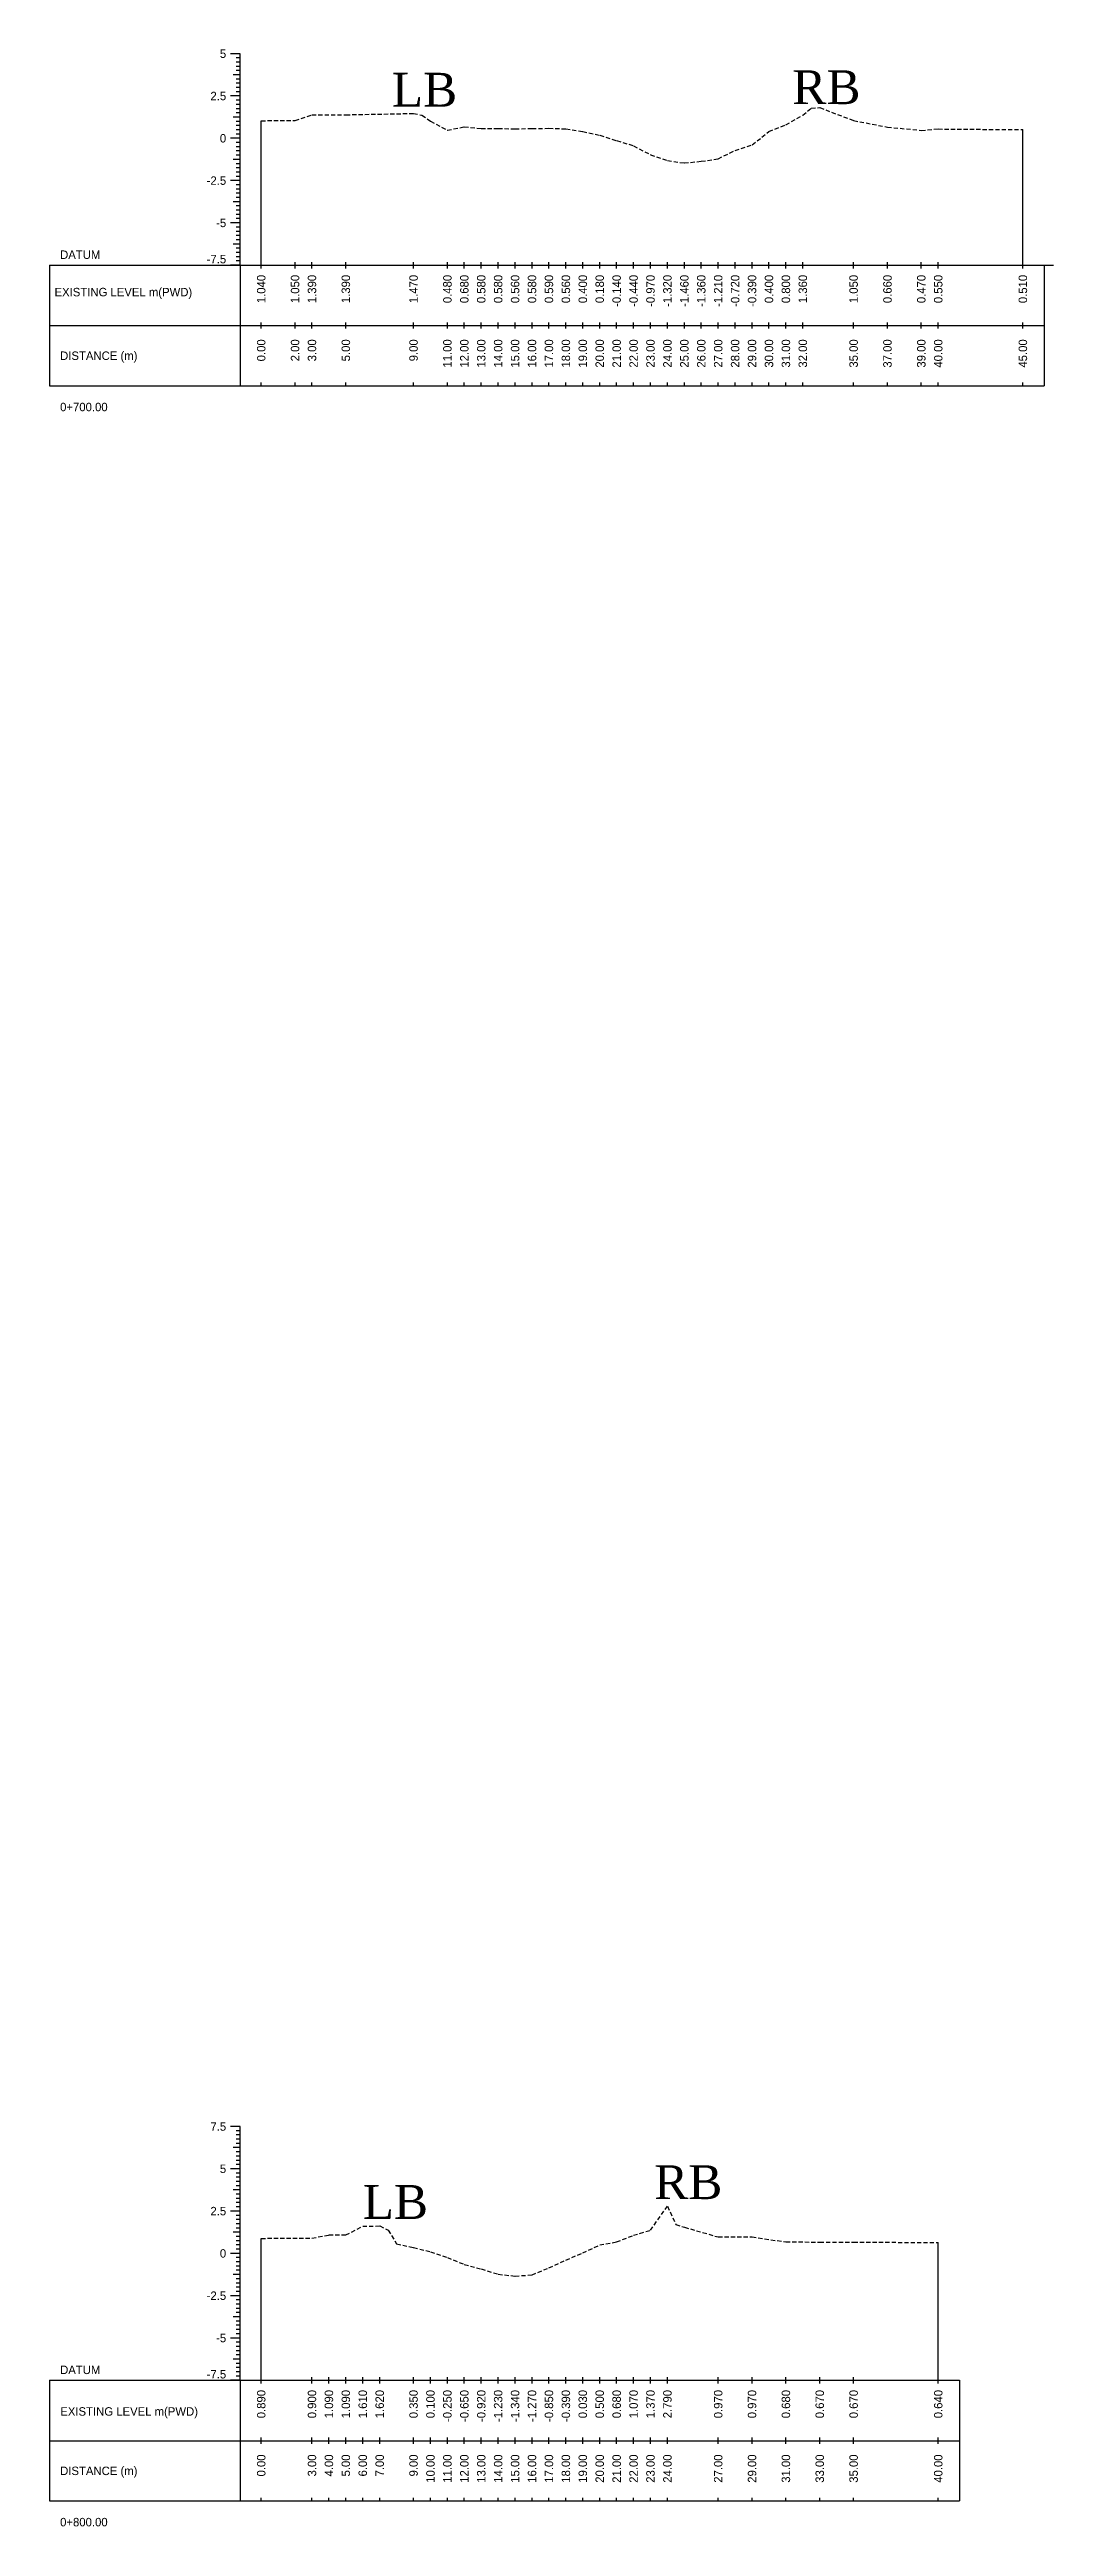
# Model space of a CAD drawing. Header units: inches. Extents: x 2552 to 3818, y -1499 to -1059.
# Drawn here: x 3011.4 to 3070.7, y -1239.3 to -1092.9 of the extents above; entities that cross this region are included whole.
import ezdxf
from ezdxf.enums import TextEntityAlignment as Align

# ---------------------------------------------------------------- set-up
doc = ezdxf.new("R2010")
doc.units = ezdxf.units.IN
doc.header["$MEASUREMENT"] = 0
doc.linetypes.add('HIDDEN', pattern=[0.375, 0.25, -0.125])
doc.layers.add('CS_Drawing', color=7, linetype='Continuous')
doc.layers.add('GL', color=3, linetype='HIDDEN')
doc.styles.add('romans', font='romans.shx')

msp = doc.modelspace()

# ---------------------------------------------------------------- texts
at = {"char_height": 2, "width": 204.3733, "attachment_point": 1, "style": 'romans'}
for s, insert in [('{\\fTimes New Roman|b0|i0|c0|p18;LB}', (3031.6, -1094.3)), ('{\\fTimes New Roman|b0|i0|c0|p18;RB}', (3055.26, -1094.15)), ('{\\fTimes New Roman|b0|i0|c0|p18;LB}', (3029.88, -1219.13)), ('{\\fTimes New Roman|b0|i0|c0|p18;RB}', (3047.1, -1217.96))]:
    msp.add_mtext(s, dxfattribs=dict(at, insert=insert))
at = {"layer": 'CS_Drawing'}
for s, p in [('5', (3021.81, -1093.17)), ('2.5', (3021.81, -1095.67)), ('0', (3021.81, -1098.17)), ('-2.5', (3021.81, -1100.67)), ('-5', (3021.81, -1103.17)), ('7.5', (3021.81, -1215.67)), ('5', (3021.81, -1218.17)), ('2.5', (3021.81, -1220.67)), ('0', (3021.81, -1223.17)), ('-2.5', (3021.81, -1225.67)), ('-5', (3021.81, -1228.17))]:
    msp.add_text(s, height=0.5, dxfattribs=at).set_placement(p, align=Align.MIDDLE_RIGHT)
for s, p in [('DATUM', (3012, -1105.05)), ('EXISTING LEVEL m(PWD)', (3011.67, -1107.26)), ('DISTANCE (m)', (3012, -1111.02)), ('0+700.00', (3012, -1114.05)), ('DATUM', (3012, -1230.05)), ('EXISTING LEVEL m(PWD)', (3012.01, -1232.51)), ('DISTANCE (m)', (3012, -1236.02)), ('0+800.00', (3012, -1239.05))]:
    msp.add_text(s, height=0.5, dxfattribs=at).set_placement(p, align=Align.MIDDLE_LEFT)
for p in [(3021.81, -1105.56), (3021.81, -1230.56)]:
    msp.add_text('-7.5', height=0.5, dxfattribs=at).set_placement(p, align=Align.RIGHT)
for s, p in [('1.040', (3023.88, -1106.24)), ('1.050', (3025.88, -1106.24)), ('1.390', (3026.88, -1106.24)), ('1.390', (3028.88, -1106.24)), ('1.470', (3032.88, -1106.24)), ('0.480', (3034.88, -1106.24)), ('0.680', (3035.88, -1106.24)), ('0.580', (3036.88, -1106.24)), ('0.580', (3037.88, -1106.24)), ('0.560', (3038.88, -1106.24)), ('0.580', (3039.88, -1106.24)), ('0.590', (3040.88, -1106.24)), ('0.560', (3041.88, -1106.24)), ('0.400', (3042.88, -1106.24)), ('0.180', (3043.88, -1106.24)), ('-0.140', (3044.88, -1106.24)), ('-0.440', (3045.88, -1106.24)), ('-0.970', (3046.88, -1106.24)), ('-1.320', (3047.88, -1106.24)), ('-1.460', (3048.88, -1106.24)), ('-1.360', (3049.88, -1106.24)), ('-1.210', (3050.88, -1106.24)), ('-0.720', (3051.88, -1106.24)), ('-0.390', (3052.88, -1106.24)), ('0.400', (3053.88, -1106.24)), ('0.800', (3054.88, -1106.24)), ('1.360', (3055.88, -1106.24)), ('1.050', (3058.88, -1106.24)), ('0.660', (3060.88, -1106.24)), ('0.470', (3062.88, -1106.24)), ('0.550', (3063.88, -1106.24)), ('0.510', (3068.88, -1106.24)), ('0.00', (3023.88, -1110.05)), ('2.00', (3025.88, -1110.05)), ('3.00', (3026.88, -1110.05)), ('5.00', (3028.88, -1110.05)), ('9.00', (3032.88, -1110.05)), ('11.00', (3034.88, -1110.05)), ('12.00', (3035.88, -1110.05)), ('13.00', (3036.88, -1110.05)), ('14.00', (3037.88, -1110.05)), ('15.00', (3038.88, -1110.05)), ('16.00', (3039.88, -1110.05)), ('17.00', (3040.88, -1110.05)), ('18.00', (3041.88, -1110.05)), ('19.00', (3042.88, -1110.05)), ('20.00', (3043.88, -1110.05)), ('21.00', (3044.88, -1110.05)), ('22.00', (3045.88, -1110.05)), ('23.00', (3046.88, -1110.05)), ('24.00', (3047.88, -1110.05)), ('25.00', (3048.88, -1110.05)), ('26.00', (3049.88, -1110.05)), ('27.00', (3050.88, -1110.05)), ('28.00', (3051.88, -1110.05)), ('29.00', (3052.88, -1110.05)), ('30.00', (3053.88, -1110.05)), ('31.00', (3054.88, -1110.05)), ('32.00', (3055.88, -1110.05)), ('35.00', (3058.88, -1110.05)), ('37.00', (3060.88, -1110.05)), ('39.00', (3062.88, -1110.05)), ('40.00', (3063.88, -1110.05)), ('45.00', (3068.88, -1110.05)), ('0.890', (3023.88, -1231.24)), ('0.900', (3026.88, -1231.24)), ('1.090', (3027.88, -1231.24)), ('1.090', (3028.88, -1231.24)), ('1.610', (3029.88, -1231.24)), ('1.620', (3030.88, -1231.24)), ('0.350', (3032.88, -1231.24)), ('0.100', (3033.88, -1231.24)), ('-0.250', (3034.88, -1231.24)), ('-0.650', (3035.88, -1231.24)), ('-0.920', (3036.88, -1231.24)), ('-1.230', (3037.88, -1231.24)), ('-1.340', (3038.88, -1231.24)), ('-1.270', (3039.88, -1231.24)), ('-0.850', (3040.88, -1231.24)), ('-0.390', (3041.88, -1231.24)), ('0.030', (3042.88, -1231.24)), ('0.500', (3043.88, -1231.24)), ('0.680', (3044.88, -1231.24)), ('1.070', (3045.88, -1231.24)), ('1.370', (3046.88, -1231.24)), ('2.790', (3047.88, -1231.24)), ('0.970', (3050.88, -1231.24)), ('0.970', (3052.88, -1231.24)), ('0.680', (3054.88, -1231.24)), ('0.670', (3056.88, -1231.24)), ('0.670', (3058.88, -1231.24)), ('0.640', (3063.88, -1231.24)), ('0.00', (3023.88, -1235.05)), ('3.00', (3026.88, -1235.05)), ('4.00', (3027.88, -1235.05)), ('5.00', (3028.88, -1235.05)), ('6.00', (3029.88, -1235.05)), ('7.00', (3030.88, -1235.05)), ('9.00', (3032.88, -1235.05)), ('10.00', (3033.88, -1235.05)), ('11.00', (3034.88, -1235.05)), ('12.00', (3035.88, -1235.05)), ('13.00', (3036.88, -1235.05)), ('14.00', (3037.88, -1235.05)), ('15.00', (3038.88, -1235.05)), ('16.00', (3039.88, -1235.05)), ('17.00', (3040.88, -1235.05)), ('18.00', (3041.88, -1235.05)), ('19.00', (3042.88, -1235.05)), ('20.00', (3043.88, -1235.05)), ('21.00', (3044.88, -1235.05)), ('22.00', (3045.88, -1235.05)), ('23.00', (3046.88, -1235.05)), ('24.00', (3047.88, -1235.05)), ('27.00', (3050.88, -1235.05)), ('29.00', (3052.88, -1235.05)), ('31.00', (3054.88, -1235.05)), ('33.00', (3056.88, -1235.05)), ('35.00', (3058.88, -1235.05)), ('40.00', (3063.88, -1235.05))]:
    msp.add_text(s, height=0.5, rotation=90, dxfattribs=at).set_placement(p, align=Align.MIDDLE_RIGHT)

# ---------------------------------------------------------------- linework, layer by layer
at = {"layer": 'CS_Drawing'}
for p, q in [((3022.63, -1093.17), (3022.06, -1093.17)), ((3022.63, -1093.17), (3022.23, -1093.17)), ((3022.63, -1093.17), (3022.4, -1093.17)), ((3022.63, -1093.42), (3022.4, -1093.42)), ((3022.63, -1105.67), (3022.63, -1093.17)), ((3022.63, -1094.42), (3022.23, -1094.42)), ((3022.63, -1093.67), (3022.4, -1093.67)), ((3022.63, -1093.92), (3022.4, -1093.92)), ((3022.63, -1094.17), (3022.4, -1094.17)), ((3022.63, -1094.42), (3022.4, -1094.42)), ((3022.63, -1094.67), (3022.4, -1094.67)), ((3022.63, -1094.92), (3022.4, -1094.92)), ((3022.63, -1095.67), (3022.06, -1095.67)), ((3022.63, -1095.67), (3022.23, -1095.67)), ((3022.63, -1095.17), (3022.4, -1095.17)), ((3022.63, -1095.42), (3022.4, -1095.42)), ((3022.63, -1095.67), (3022.4, -1095.67)), ((3022.63, -1095.92), (3022.4, -1095.92)), ((3022.63, -1096.17), (3022.4, -1096.17)), ((3022.63, -1096.92), (3022.23, -1096.92)), ((3022.63, -1096.42), (3022.4, -1096.42)), ((3022.63, -1096.67), (3022.4, -1096.67)), ((3022.63, -1096.92), (3022.4, -1096.92)), ((3022.63, -1097.17), (3022.4, -1097.17)), ((3022.63, -1097.42), (3022.4, -1097.42)), ((3022.63, -1097.67), (3022.4, -1097.67)), ((3023.88, -1105.67), (3023.88, -1097.13)), ((3068.88, -1105.67), (3068.88, -1097.66)), ((3022.63, -1098.17), (3022.06, -1098.17)), ((3022.63, -1098.17), (3022.23, -1098.17)), ((3022.63, -1097.92), (3022.4, -1097.92)), ((3022.63, -1098.17), (3022.4, -1098.17)), ((3022.63, -1098.42), (3022.4, -1098.42)), ((3022.63, -1098.67), (3022.4, -1098.67)), ((3022.63, -1098.92), (3022.4, -1098.92)), ((3022.63, -1099.17), (3022.4, -1099.17)), ((3022.63, -1100.67), (3022.06, -1100.67)), ((3022.63, -1099.42), (3022.23, -1099.42)), ((3022.63, -1100.67), (3022.23, -1100.67)), ((3022.63, -1099.42), (3022.4, -1099.42)), ((3022.63, -1099.67), (3022.4, -1099.67)), ((3022.63, -1099.92), (3022.4, -1099.92)), ((3022.63, -1100.17), (3022.4, -1100.17)), ((3022.63, -1100.42), (3022.4, -1100.42)), ((3022.63, -1100.67), (3022.4, -1100.67)), ((3022.63, -1101.92), (3022.23, -1101.92)), ((3022.63, -1100.92), (3022.4, -1100.92)), ((3022.63, -1101.17), (3022.4, -1101.17)), ((3022.63, -1101.42), (3022.4, -1101.42)), ((3022.63, -1101.67), (3022.4, -1101.67)), ((3022.63, -1101.92), (3022.4, -1101.92)), ((3022.63, -1102.17), (3022.4, -1102.17)), ((3022.63, -1103.17), (3022.06, -1103.17)), ((3022.63, -1103.17), (3022.23, -1103.17)), ((3022.63, -1102.42), (3022.4, -1102.42)), ((3022.63, -1102.67), (3022.4, -1102.67)), ((3022.63, -1102.92), (3022.4, -1102.92)), ((3022.63, -1103.17), (3022.4, -1103.17)), ((3022.63, -1103.42), (3022.4, -1103.42)), ((3022.63, -1103.67), (3022.4, -1103.67)), ((3022.63, -1104.42), (3022.23, -1104.42)), ((3022.63, -1103.92), (3022.4, -1103.92)), ((3022.63, -1104.17), (3022.4, -1104.17)), ((3022.63, -1104.42), (3022.4, -1104.42)), ((3022.63, -1104.67), (3022.4, -1104.67)), ((3022.63, -1104.92), (3022.4, -1104.92)), ((3022.63, -1105.17), (3022.4, -1105.17)), ((3011.38, -1105.67), (3022.63, -1105.67)), ((3011.38, -1105.67), (3011.38, -1112.8)), ((3022.63, -1105.67), (3022.06, -1105.67)), ((3022.63, -1105.67), (3022.23, -1105.67)), ((3022.63, -1105.42), (3022.4, -1105.42)), ((3022.63, -1105.67), (3022.4, -1105.67)), ((3022.63, -1105.67), (3070.13, -1105.67)), ((3022.63, -1105.67), (3022.63, -1112.8)), ((3023.88, -1105.86), (3023.88, -1105.49)), ((3025.88, -1105.86), (3025.88, -1105.49)), ((3026.88, -1105.86), (3026.88, -1105.49)), ((3028.88, -1105.86), (3028.88, -1105.49)), ((3032.88, -1105.86), (3032.88, -1105.49)), ((3034.88, -1105.86), (3034.88, -1105.49)), ((3035.88, -1105.86), (3035.88, -1105.49)), ((3036.88, -1105.86), (3036.88, -1105.49)), ((3037.88, -1105.86), (3037.88, -1105.49)), ((3038.88, -1105.86), (3038.88, -1105.49)), ((3039.88, -1105.86), (3039.88, -1105.49)), ((3040.88, -1105.86), (3040.88, -1105.49)), ((3041.88, -1105.86), (3041.88, -1105.49)), ((3042.88, -1105.86), (3042.88, -1105.49)), ((3043.88, -1105.86), (3043.88, -1105.49)), ((3044.88, -1105.86), (3044.88, -1105.49)), ((3045.88, -1105.86), (3045.88, -1105.49)), ((3046.88, -1105.86), (3046.88, -1105.49)), ((3047.88, -1105.86), (3047.88, -1105.49)), ((3048.88, -1105.86), (3048.88, -1105.49)), ((3049.88, -1105.86), (3049.88, -1105.49)), ((3050.88, -1105.86), (3050.88, -1105.49)), ((3051.88, -1105.86), (3051.88, -1105.49)), ((3052.88, -1105.86), (3052.88, -1105.49)), ((3053.88, -1105.86), (3053.88, -1105.49)), ((3054.88, -1105.86), (3054.88, -1105.49)), ((3055.88, -1105.86), (3055.88, -1105.49)), ((3058.88, -1105.86), (3058.88, -1105.49)), ((3060.88, -1105.86), (3060.88, -1105.49)), ((3062.88, -1105.86), (3062.88, -1105.49)), ((3063.88, -1105.86), (3063.88, -1105.49)), ((3068.88, -1105.86), (3068.88, -1105.49)), ((3070.13, -1105.67), (3070.69, -1105.67)), ((3070.13, -1105.67), (3070.52, -1105.67)), ((3070.13, -1105.67), (3070.35, -1105.67)), ((3070.13, -1105.67), (3070.13, -1112.8)), ((3011.38, -1109.24), (3022.63, -1109.24)), ((3022.63, -1109.24), (3070.13, -1109.24)), ((3022.63, -1109.24), (3070.13, -1109.24)), ((3023.88, -1109.42), (3023.88, -1109.05)), ((3025.88, -1109.42), (3025.88, -1109.05)), ((3026.88, -1109.42), (3026.88, -1109.05)), ((3028.88, -1109.42), (3028.88, -1109.05)), ((3032.88, -1109.42), (3032.88, -1109.05)), ((3034.88, -1109.42), (3034.88, -1109.05)), ((3035.88, -1109.42), (3035.88, -1109.05)), ((3036.88, -1109.42), (3036.88, -1109.05)), ((3037.88, -1109.42), (3037.88, -1109.05)), ((3038.88, -1109.42), (3038.88, -1109.05)), ((3039.88, -1109.42), (3039.88, -1109.05)), ((3040.88, -1109.42), (3040.88, -1109.05)), ((3041.88, -1109.42), (3041.88, -1109.05)), ((3042.88, -1109.42), (3042.88, -1109.05)), ((3043.88, -1109.42), (3043.88, -1109.05)), ((3044.88, -1109.42), (3044.88, -1109.05)), ((3045.88, -1109.42), (3045.88, -1109.05)), ((3046.88, -1109.42), (3046.88, -1109.05)), ((3047.88, -1109.42), (3047.88, -1109.05)), ((3048.88, -1109.42), (3048.88, -1109.05)), ((3049.88, -1109.42), (3049.88, -1109.05)), ((3050.88, -1109.42), (3050.88, -1109.05)), ((3051.88, -1109.42), (3051.88, -1109.05)), ((3052.88, -1109.42), (3052.88, -1109.05)), ((3053.88, -1109.42), (3053.88, -1109.05)), ((3054.88, -1109.42), (3054.88, -1109.05)), ((3055.88, -1109.42), (3055.88, -1109.05)), ((3058.88, -1109.42), (3058.88, -1109.05)), ((3060.88, -1109.42), (3060.88, -1109.05)), ((3062.88, -1109.42), (3062.88, -1109.05)), ((3063.88, -1109.42), (3063.88, -1109.05)), ((3068.88, -1109.42), (3068.88, -1109.05)), ((3011.38, -1112.8), (3022.63, -1112.8)), ((3022.63, -1112.8), (3070.13, -1112.8)), ((3023.88, -1112.8), (3023.88, -1112.61)), ((3025.88, -1112.8), (3025.88, -1112.61)), ((3026.88, -1112.8), (3026.88, -1112.61)), ((3028.88, -1112.8), (3028.88, -1112.61)), ((3032.88, -1112.8), (3032.88, -1112.61)), ((3034.88, -1112.8), (3034.88, -1112.61)), ((3035.88, -1112.8), (3035.88, -1112.61)), ((3036.88, -1112.8), (3036.88, -1112.61)), ((3037.88, -1112.8), (3037.88, -1112.61)), ((3038.88, -1112.8), (3038.88, -1112.61)), ((3039.88, -1112.8), (3039.88, -1112.61)), ((3040.88, -1112.8), (3040.88, -1112.61)), ((3041.88, -1112.8), (3041.88, -1112.61)), ((3042.88, -1112.8), (3042.88, -1112.61)), ((3043.88, -1112.8), (3043.88, -1112.61)), ((3044.88, -1112.8), (3044.88, -1112.61)), ((3045.88, -1112.8), (3045.88, -1112.61)), ((3046.88, -1112.8), (3046.88, -1112.61)), ((3047.88, -1112.8), (3047.88, -1112.61)), ((3048.88, -1112.8), (3048.88, -1112.61)), ((3049.88, -1112.8), (3049.88, -1112.61)), ((3050.88, -1112.8), (3050.88, -1112.61)), ((3051.88, -1112.8), (3051.88, -1112.61)), ((3052.88, -1112.8), (3052.88, -1112.61)), ((3053.88, -1112.8), (3053.88, -1112.61)), ((3054.88, -1112.8), (3054.88, -1112.61)), ((3055.88, -1112.8), (3055.88, -1112.61)), ((3058.88, -1112.8), (3058.88, -1112.61)), ((3060.88, -1112.8), (3060.88, -1112.61)), ((3062.88, -1112.8), (3062.88, -1112.61)), ((3063.88, -1112.8), (3063.88, -1112.61)), ((3068.88, -1112.8), (3068.88, -1112.61)), ((3022.63, -1215.67), (3022.06, -1215.67)), ((3022.63, -1215.67), (3022.23, -1215.67)), ((3022.63, -1215.67), (3022.4, -1215.67)), ((3022.63, -1215.92), (3022.4, -1215.92)), ((3022.63, -1216.17), (3022.4, -1216.17)), ((3022.63, -1216.42), (3022.4, -1216.42)), ((3022.63, -1230.67), (3022.63, -1215.67)), ((3022.63, -1216.92), (3022.23, -1216.92)), ((3022.63, -1216.67), (3022.4, -1216.67)), ((3022.63, -1216.92), (3022.4, -1216.92)), ((3022.63, -1217.17), (3022.4, -1217.17)), ((3022.63, -1217.42), (3022.4, -1217.42)), ((3022.63, -1217.67), (3022.4, -1217.67)), ((3022.63, -1218.17), (3022.06, -1218.17)), ((3022.63, -1218.17), (3022.23, -1218.17)), ((3022.63, -1217.92), (3022.4, -1217.92)), ((3022.63, -1218.17), (3022.4, -1218.17)), ((3022.63, -1218.42), (3022.4, -1218.42)), ((3022.63, -1218.67), (3022.4, -1218.67)), ((3022.63, -1218.92), (3022.4, -1218.92)), ((3022.63, -1219.17), (3022.4, -1219.17)), ((3022.63, -1220.67), (3022.06, -1220.67)), ((3022.63, -1219.42), (3022.23, -1219.42)), ((3022.63, -1220.67), (3022.23, -1220.67)), ((3022.63, -1219.42), (3022.4, -1219.42)), ((3022.63, -1219.67), (3022.4, -1219.67)), ((3022.63, -1219.92), (3022.4, -1219.92)), ((3022.63, -1220.17), (3022.4, -1220.17)), ((3022.63, -1220.42), (3022.4, -1220.42)), ((3022.63, -1220.67), (3022.4, -1220.67)), ((3022.63, -1221.92), (3022.23, -1221.92)), ((3022.63, -1220.92), (3022.4, -1220.92)), ((3022.63, -1221.17), (3022.4, -1221.17)), ((3022.63, -1221.42), (3022.4, -1221.42)), ((3022.63, -1221.67), (3022.4, -1221.67)), ((3022.63, -1221.92), (3022.4, -1221.92)), ((3022.63, -1222.17), (3022.4, -1222.17)), ((3023.88, -1230.67), (3023.88, -1222.28)), ((3022.63, -1223.17), (3022.06, -1223.17)), ((3022.63, -1223.17), (3022.23, -1223.17)), ((3022.63, -1222.42), (3022.4, -1222.42)), ((3022.63, -1222.67), (3022.4, -1222.67)), ((3022.63, -1222.92), (3022.4, -1222.92)), ((3022.63, -1223.17), (3022.4, -1223.17)), ((3022.63, -1223.42), (3022.4, -1223.42)), ((3022.63, -1223.67), (3022.4, -1223.67)), ((3063.88, -1230.67), (3063.88, -1222.53)), ((3022.63, -1224.42), (3022.23, -1224.42)), ((3022.63, -1223.92), (3022.4, -1223.92)), ((3022.63, -1224.17), (3022.4, -1224.17)), ((3022.63, -1224.42), (3022.4, -1224.42)), ((3022.63, -1224.67), (3022.4, -1224.67)), ((3022.63, -1224.92), (3022.4, -1224.92)), ((3022.63, -1225.17), (3022.4, -1225.17)), ((3022.63, -1225.67), (3022.06, -1225.67)), ((3022.63, -1225.67), (3022.23, -1225.67)), ((3022.63, -1225.42), (3022.4, -1225.42)), ((3022.63, -1225.67), (3022.4, -1225.67)), ((3022.63, -1225.92), (3022.4, -1225.92)), ((3022.63, -1226.17), (3022.4, -1226.17)), ((3022.63, -1226.42), (3022.4, -1226.42)), ((3022.63, -1226.67), (3022.4, -1226.67)), ((3022.63, -1226.92), (3022.23, -1226.92)), ((3022.63, -1226.92), (3022.4, -1226.92)), ((3022.63, -1227.17), (3022.4, -1227.17)), ((3022.63, -1227.42), (3022.4, -1227.42)), ((3022.63, -1227.67), (3022.4, -1227.67)), ((3022.63, -1227.92), (3022.4, -1227.92)), ((3022.63, -1228.17), (3022.06, -1228.17)), ((3022.63, -1228.17), (3022.23, -1228.17)), ((3022.63, -1229.42), (3022.23, -1229.42)), ((3022.63, -1228.17), (3022.4, -1228.17)), ((3022.63, -1228.42), (3022.4, -1228.42)), ((3022.63, -1228.67), (3022.4, -1228.67)), ((3022.63, -1228.92), (3022.4, -1228.92)), ((3022.63, -1229.17), (3022.4, -1229.17)), ((3022.63, -1229.42), (3022.4, -1229.42)), ((3011.38, -1230.67), (3022.63, -1230.67)), ((3011.38, -1230.67), (3011.38, -1237.8)), ((3022.63, -1230.67), (3022.06, -1230.67)), ((3022.63, -1230.67), (3022.23, -1230.67)), ((3022.63, -1229.67), (3022.4, -1229.67)), ((3022.63, -1229.92), (3022.4, -1229.92)), ((3022.63, -1230.17), (3022.4, -1230.17)), ((3022.63, -1230.42), (3022.4, -1230.42)), ((3022.63, -1230.67), (3022.4, -1230.67)), ((3022.63, -1230.67), (3065.13, -1230.67)), ((3022.63, -1230.67), (3022.63, -1237.8)), ((3023.88, -1230.86), (3023.88, -1230.49)), ((3026.88, -1230.86), (3026.88, -1230.49)), ((3027.88, -1230.86), (3027.88, -1230.49)), ((3028.88, -1230.86), (3028.88, -1230.49)), ((3029.88, -1230.86), (3029.88, -1230.49)), ((3030.88, -1230.86), (3030.88, -1230.49)), ((3032.88, -1230.86), (3032.88, -1230.49)), ((3033.88, -1230.86), (3033.88, -1230.49)), ((3034.88, -1230.86), (3034.88, -1230.49)), ((3035.88, -1230.86), (3035.88, -1230.49)), ((3036.88, -1230.86), (3036.88, -1230.49)), ((3037.88, -1230.86), (3037.88, -1230.49)), ((3038.88, -1230.86), (3038.88, -1230.49)), ((3039.88, -1230.86), (3039.88, -1230.49)), ((3040.88, -1230.86), (3040.88, -1230.49)), ((3041.88, -1230.86), (3041.88, -1230.49)), ((3042.88, -1230.86), (3042.88, -1230.49)), ((3043.88, -1230.86), (3043.88, -1230.49)), ((3044.88, -1230.86), (3044.88, -1230.49)), ((3045.88, -1230.86), (3045.88, -1230.49)), ((3046.88, -1230.86), (3046.88, -1230.49)), ((3047.88, -1230.86), (3047.88, -1230.49)), ((3050.88, -1230.86), (3050.88, -1230.49)), ((3052.88, -1230.86), (3052.88, -1230.49)), ((3054.88, -1230.86), (3054.88, -1230.49)), ((3056.88, -1230.86), (3056.88, -1230.49)), ((3058.88, -1230.86), (3058.88, -1230.49)), ((3063.88, -1230.86), (3063.88, -1230.49)), ((3065.13, -1230.67), (3065.13, -1237.8)), ((3011.38, -1234.24), (3022.63, -1234.24)), ((3022.63, -1234.24), (3065.13, -1234.24)), ((3022.63, -1234.24), (3065.13, -1234.24)), ((3023.88, -1234.42), (3023.88, -1234.05)), ((3026.88, -1234.42), (3026.88, -1234.05)), ((3027.88, -1234.42), (3027.88, -1234.05)), ((3028.88, -1234.42), (3028.88, -1234.05)), ((3029.88, -1234.42), (3029.88, -1234.05)), ((3030.88, -1234.42), (3030.88, -1234.05)), ((3032.88, -1234.42), (3032.88, -1234.05)), ((3033.88, -1234.42), (3033.88, -1234.05)), ((3034.88, -1234.42), (3034.88, -1234.05)), ((3035.88, -1234.42), (3035.88, -1234.05)), ((3036.88, -1234.42), (3036.88, -1234.05)), ((3037.88, -1234.42), (3037.88, -1234.05)), ((3038.88, -1234.42), (3038.88, -1234.05)), ((3039.88, -1234.42), (3039.88, -1234.05)), ((3040.88, -1234.42), (3040.88, -1234.05)), ((3041.88, -1234.42), (3041.88, -1234.05)), ((3042.88, -1234.42), (3042.88, -1234.05)), ((3043.88, -1234.42), (3043.88, -1234.05)), ((3044.88, -1234.42), (3044.88, -1234.05)), ((3045.88, -1234.42), (3045.88, -1234.05)), ((3046.88, -1234.42), (3046.88, -1234.05)), ((3047.88, -1234.42), (3047.88, -1234.05)), ((3050.88, -1234.42), (3050.88, -1234.05)), ((3052.88, -1234.42), (3052.88, -1234.05)), ((3054.88, -1234.42), (3054.88, -1234.05)), ((3056.88, -1234.42), (3056.88, -1234.05)), ((3058.88, -1234.42), (3058.88, -1234.05)), ((3063.88, -1234.42), (3063.88, -1234.05)), ((3011.38, -1237.8), (3022.63, -1237.8)), ((3022.63, -1237.8), (3065.13, -1237.8)), ((3023.88, -1237.8), (3023.88, -1237.61)), ((3026.88, -1237.8), (3026.88, -1237.61)), ((3027.88, -1237.8), (3027.88, -1237.61)), ((3028.88, -1237.8), (3028.88, -1237.61)), ((3029.88, -1237.8), (3029.88, -1237.61)), ((3030.88, -1237.8), (3030.88, -1237.61)), ((3032.88, -1237.8), (3032.88, -1237.61)), ((3033.88, -1237.8), (3033.88, -1237.61)), ((3034.88, -1237.8), (3034.88, -1237.61)), ((3035.88, -1237.8), (3035.88, -1237.61)), ((3036.88, -1237.8), (3036.88, -1237.61)), ((3037.88, -1237.8), (3037.88, -1237.61)), ((3038.88, -1237.8), (3038.88, -1237.61)), ((3039.88, -1237.8), (3039.88, -1237.61)), ((3040.88, -1237.8), (3040.88, -1237.61)), ((3041.88, -1237.8), (3041.88, -1237.61)), ((3042.88, -1237.8), (3042.88, -1237.61)), ((3043.88, -1237.8), (3043.88, -1237.61)), ((3044.88, -1237.8), (3044.88, -1237.61)), ((3045.88, -1237.8), (3045.88, -1237.61)), ((3046.88, -1237.8), (3046.88, -1237.61)), ((3047.88, -1237.8), (3047.88, -1237.61)), ((3050.88, -1237.8), (3050.88, -1237.61)), ((3052.88, -1237.8), (3052.88, -1237.61)), ((3054.88, -1237.8), (3054.88, -1237.61)), ((3056.88, -1237.8), (3056.88, -1237.61)), ((3058.88, -1237.8), (3058.88, -1237.61)), ((3063.88, -1237.8), (3063.88, -1237.61))]:
    msp.add_line(p, q, dxfattribs=at)
at = {"layer": 'GL'}
for points in [[(3023.88, -1097.13), (3025.88, -1097.12), (3026.88, -1096.78), (3028.88, -1096.78), (3032.88, -1096.7), (3033.38, -1096.81), (3033.88, -1097.15), (3034.88, -1097.69), (3035.88, -1097.49), (3036.88, -1097.59), (3037.88, -1097.59), (3038.88, -1097.61), (3039.88, -1097.59), (3040.88, -1097.58), (3041.88, -1097.61), (3042.88, -1097.77), (3043.88, -1097.99), (3044.88, -1098.31), (3045.88, -1098.61), (3046.88, -1099.14), (3047.88, -1099.49), (3048.88, -1099.63), (3049.88, -1099.53), (3050.88, -1099.38), (3051.88, -1098.89), (3052.88, -1098.56), (3053.88, -1097.77), (3054.88, -1097.37), (3055.88, -1096.81), (3056.38, -1096.38), (3056.88, -1096.36), (3058.88, -1097.12), (3060.88, -1097.51), (3062.88, -1097.7), (3063.88, -1097.62), (3068.88, -1097.66)], [(3023.88, -1222.28), (3026.88, -1222.27), (3027.88, -1222.08), (3028.88, -1222.08), (3029.88, -1221.56), (3030.88, -1221.55), (3031.38, -1221.8), (3031.88, -1222.6), (3032.88, -1222.82), (3033.88, -1223.07), (3034.88, -1223.42), (3035.88, -1223.82), (3036.88, -1224.09), (3037.88, -1224.4), (3038.88, -1224.51), (3039.88, -1224.44), (3040.88, -1224.02), (3041.88, -1223.56), (3042.88, -1223.14), (3043.88, -1222.67), (3044.88, -1222.49), (3045.88, -1222.1), (3046.88, -1221.8), (3047.88, -1220.38), (3048.38, -1221.46), (3048.88, -1221.62), (3050.88, -1222.2), (3052.88, -1222.2), (3054.88, -1222.49), (3056.88, -1222.5), (3058.88, -1222.5), (3063.88, -1222.53)]]:
    msp.add_lwpolyline(points, dxfattribs=at)

msp.set_redraw_order([(e.dxf.handle, doc.entitydb.next_handle()) for e in msp.query("TEXT MTEXT ATTDEF DIMENSION ARC_DIMENSION")])  # texts and dimensions are drawn at this point

doc.saveas('drawing.dxf')
